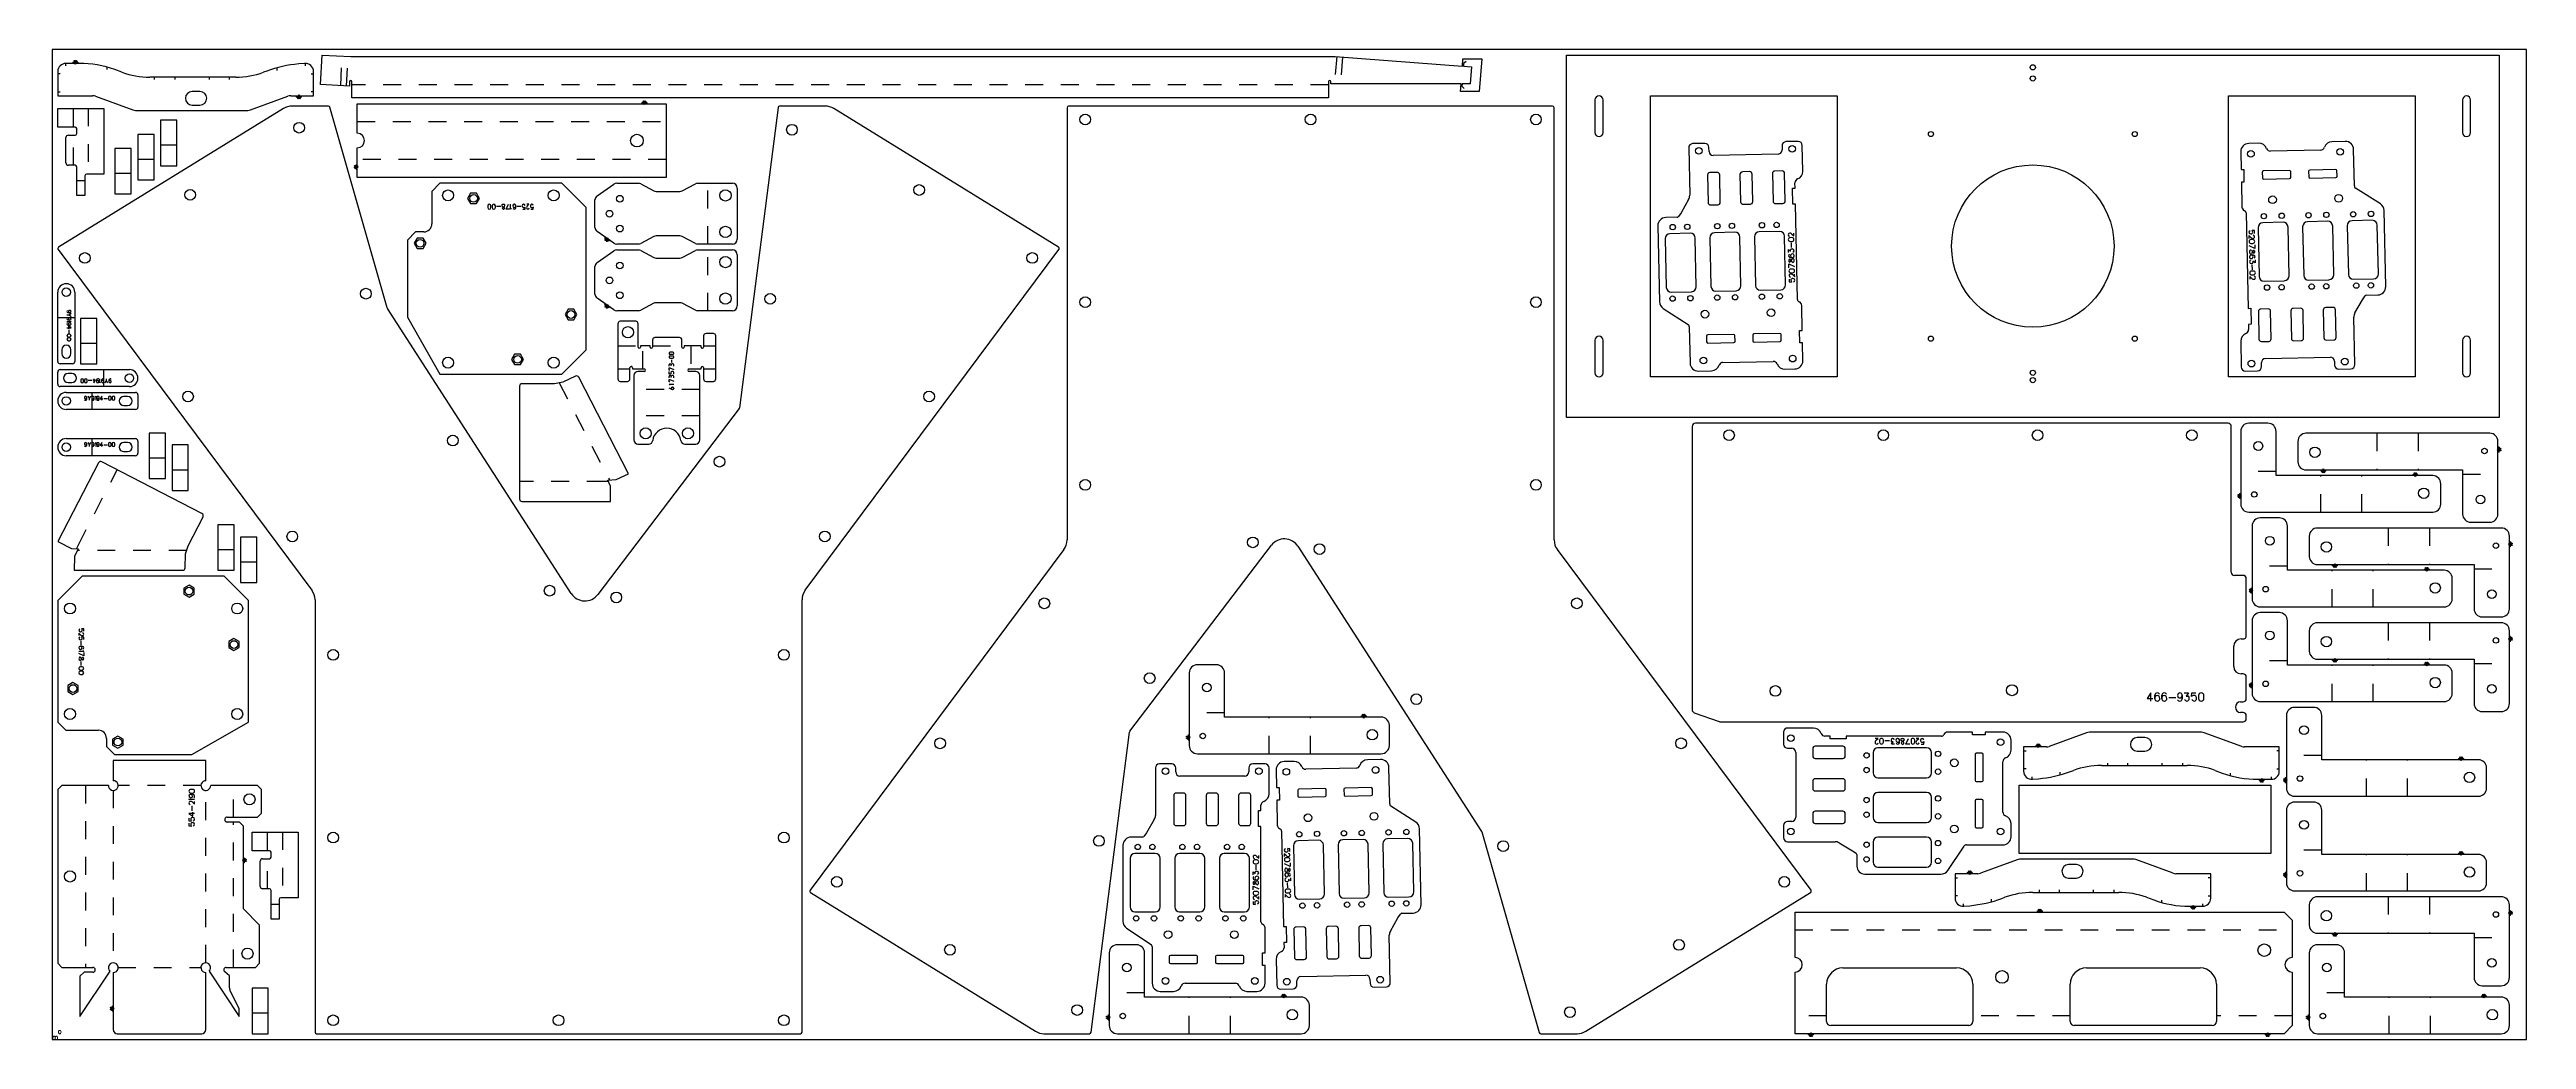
# Model space of a CAD drawing. Extents: x 2799 to 5850, y 686 to 1905.
import ezdxf

# ---------------------------------------------------------------- set-up
doc = ezdxf.new("R2010")
doc.units = 0
doc.linetypes.add('DASHED', pattern=[43.935798, 21.967899, -21.967899])
doc.layers.get('0').update_dxf_attribs({"color": 1, "linetype": 'CONTINUOUS'})
for name, color, linetype in [('DUMMY-LAYOUT', 1, 'CONTINUOUS'), ('DUMMY-LAYOUT-MC-MC4', 1, 'CONTINUOUS'), ('DUMMY-LAYOUT-SHEET', 1, 'CONTINUOUS')]:
    doc.layers.add(name, color=color, linetype=linetype)
doc.styles.get("Standard").update_dxf_attribs({"font": 'simplex'})

# ---------------------------------------------------------------- blocks, each defined once
blk = doc.blocks.new('MDATUM')
at = {"color": 6, "linetype": 'CONTINUOUS'}
blk.add_text('m', height=6, dxfattribs=at).set_placement((0, 0))
blk = doc.blocks.new('ODATUM')
at = {"color": 6, "linetype": 'CONTINUOUS'}
blk.add_text('o', height=6, dxfattribs=at).set_placement((0, 0))
blk = doc.blocks.new('470-8278-02')
at = {"color": 1, "linetype": 'CONTINUOUS'}
for p, q in [((965.605085, 1233.203801), (546.249148, 920.761987)), ((1139.419737, 955.70374), (968.501974, 1232.650374)), ((534.3, 916.8), (2, 916.8)), ((1142.4, 900.3), (1142.4, 945.2)), ((0, 914.8), (0, 318.8)), ((893.850168, 827.722936), (1140.949832, 898.377064)), ((542.166898, 601.212017), (893.31669, 827.481202)), ((769.989571, 394.307875), (540.895712, 568.47875)), ((1140.654508, 346.48374), (770.945492, 393.91626)), ((1142.4, 288.4), (1142.4, 344.5)), ((2, 316.8), (534.3, 316.8)), ((546.249148, 312.838013), (965.605085, 0.396199)), ((968.501974, 0.949626), (1139.419737, 277.89626))]:
    blk.add_line(p, q, dxfattribs=at)
for centre in [(955.4, 1200.3), (784.8, 1073.2), (1033.1, 1070.6), (612.4, 944.8), (1115.8, 936.3), (16.5, 894.4), (241.5, 894.4), (466.5, 894.4), (911.4, 854.1), (730.5, 747), (16.5, 616.8), (545.6, 627.8), (537.3, 545.7), (704.5, 418.6), (16.5, 339.2), (241.5, 339.2), (466.5, 339.2), (905, 356.1), (1113.3, 329.3), (612.4, 288.8), (784.8, 160.4), (1039.1, 172.6), (955.4, 33.3)]:
    blk.add_circle(centre, 6.6, dxfattribs=at)
for centre, radius, start, end in [((966.8, 1231.6), 2, 31.680832, 126.688012), ((1122.4, 945.2), 20, 0, 31.680832), ((2, 914.8), 2, 90, 180), ((534.3, 936.8), 20, 270, 306.688012), ((1140.4, 900.3), 2, 285.957019, 0), ((894.4, 825.8), 2, 105.957019, 122.796378), ((553, 584.4), 20, 122.796378, 232.755728), ((771.2, 395.9), 2, 232.755728, 262.689068), ((1140.4, 344.5), 2, 0, 82.689068), ((2, 318.8), 2, 180, 270), ((534.3, 296.8), 20, 53.311988, 90), ((1122.4, 288.4), 20, 328.319168, 0), ((966.8, 2), 2, 233.311988, 328.319168)]:
    blk.add_arc(centre, radius, start, end, dxfattribs=at)
blk = doc.blocks.new('TDATUM')
at = {"color": 5, "linetype": 'CONTINUOUS'}
for p, q in [((1, -1), (-1, 1)), ((1, 1), (-1, -1))]:
    blk.add_line(p, q, dxfattribs=at)
at = {"color": 6, "linetype": 'CONTINUOUS'}
for p, q in [((-1.5, -0.5), (-3, -0.5)), ((-3, -1.5), (-3, -0.5)), ((-3, -1.5), (-1.5, -1.5)), ((-1.5, -3), (-1.5, -1.5)), ((-0.5, -1.5), (-0.5, -3)), ((0.5, -1.5), (0.5, -3)), ((1.5, -0.5), (3, -0.5)), ((3, -1.5), (1.5, -1.5)), ((1.5, -3), (1.5, -1.5)), ((3, -1.5), (3, -0.5))]:
    blk.add_line(p, q, dxfattribs=at)
for centre in [(-1, -3), (1, -3)]:
    blk.add_circle(centre, 0.5, dxfattribs=at)
for centre, start, end in [((-1.5, -1.5), 0, 90), ((1.5, -1.5), 90, 180)]:
    blk.add_arc(centre, 1, start, end, dxfattribs=at)
blk = doc.blocks.new('543-2433-00')
at = {"color": 1, "linetype": 'CONTINUOUS'}
for p, q in [((0, 48), (0, 18)), ((26.4, 58), (10, 58)), ((79.064469, 47.04289), (70.221292, 50.2651)), ((219.204845, 41), (113.299853, 41)), ((257.308093, 48.452233), (253.440229, 47.04289)), ((304.074741, 58), (296.780905, 57.322224)), ((315, 18), (315, 48.042897)), ((0, 18), (42.934899, 18)), ((46.358438, 17.395711), (92.441562, 0.604289)), ((95.865101, 0), (233.934899, 0)), ((175.05, 23.375), (165.55, 23.375)), ((165.55, 6.625), (175.05, 6.625)), ((237.358438, 0.604289), (283.441562, 17.395711)), ((286.865101, 18), (315, 18))]:
    blk.add_line(p, q, dxfattribs=at)
at = {"color": 8, "linetype": 'CONTINUOUS'}
for p, q in [((3, 45), (0, 45)), ((10, 55), (10, 58)), ((60.23, 53.448496), (60.23, 50.335078)), ((119.21, 38), (119.21, 41)), ((144.21, 41), (144.21, 38)), ((186.46, 41), (186.46, 38)), ((211.46, 38), (211.46, 41)), ((269.936, 52.462247), (269.936, 49.351052)), ((305, 55.042897), (305, 58.042897)), ((312, 45), (315, 45)), ((0, 23), (3, 23)), ((315, 23), (312, 23))]:
    blk.add_line(p, q, dxfattribs=at)
at = {"color": 1, "linetype": 'CONTINUOUS'}
for centre, radius, start, end in [((10, 48), 10, 90, 180), ((26.4, -70), 128, 69.979652, 90), ((113.299853, 141), 100, 249.979652, 270), ((219.204845, 141), 100, 270, 290.020348), ((311.4, -100), 158, 95.308938, 110.020348), ((305, 48.042897), 10, 0, 95.308938), ((42.934899, 8), 10, 69.979652, 90), ((95.865101, 10), 10, 249.979652, 270), ((165.55, 15), 8.375, 90, 270), ((175.05, 15), 8.375, 270, 90), ((233.934899, 10), 10, 270, 290.020348), ((286.865101, 8), 10, 90, 110.020348)]:
    blk.add_arc(centre, radius, start, end, dxfattribs=at)
at = {"rotation": 180}
blk.add_blockref('TDATUM', (21.519022, 58), dxfattribs=at)
blk.add_blockref('TDATUM', (297.01256, 18))
blk = doc.blocks.new('87603496-A')
at = {"color": 1, "linetype": 'CONTINUOUS'}
for p, q in [((0, 0), (0, 56.696681)), ((0, 56.696681), (81, 56.696681)), ((81, 56.696681), (81, 35.348341)), ((83, 33.348341), (107.348341, 33.348341)), ((107.348341, 33.348341), (107.348341, 23.348341)), ((23, 0), (0, 0)), ((23, 21.348341), (23, 0)), ((31, 23.348341), (25, 23.348341)), ((33, 13), (33, 21.348341)), ((67, 10), (36, 10)), ((70, 21.348341), (70, 13)), ((107.348341, 23.348341), (72, 23.348341))]:
    blk.add_line(p, q, dxfattribs=at)
at = {"color": 3, "linetype": 'DASHED'}
for p, q in [((0, 37.522511), (81, 37.522511)), ((89.17417, 33.348341), (89.17417, 23.348341)), ((23, 19.17417), (0, 19.17417)), ((70, 19.17417), (33, 19.17417))]:
    blk.add_line(p, q, dxfattribs=at)
at = {"color": 1, "linetype": 'CONTINUOUS'}
for centre, radius, start, end in [((83, 35.348341), 2, 180, 270), ((25, 21.348341), 2, 90, 180), ((31, 21.348341), 2, 0, 90), ((36, 13), 3, 180, 270), ((67, 13), 3, 270, 0), ((72, 21.348341), 2, 90, 180)]:
    blk.add_arc(centre, radius, start, end, dxfattribs=at)
blk = doc.blocks.new('9Y9194-00')
at = {"color": 1, "linetype": 'CONTINUOUS'}
for p, q in [((0, 10.5), (0, 95.660911)), ((3, 98.660911), (18, 98.660911)), ((21, 95.660911), (21, 10.5)), ((4.945, 86.045911), (4.945, 81.275911)), ((16.055, 81.275911), (16.055, 86.045911))]:
    blk.add_line(p, q, dxfattribs=at)
at = {"color": 8, "linetype": 'CONTINUOUS'}
for p, q in [((7.988977, 70.160604), (6.322311, 70.160604)), ((6.322311, 66.82727), (7.988977, 66.82727)), ((7.988977, 65.636794), (6.322311, 65.636794)), ((6.322311, 62.303461), (7.988977, 62.303461)), ((7.512787, 56.82727), (7.512787, 61.112984)), ((9.655644, 54.446318), (4.655644, 54.446318)), ((4.655644, 54.446318), (7.988977, 52.065365)), ((4.655644, 46.82727), (9.655644, 46.82727)), ((4.655644, 40.636794), (7.036596, 38.732032)), ((4.655644, 36.82727), (7.036596, 38.732032)), ((7.036596, 38.732032), (9.655644, 38.732032)), ((7.988977, 52.065365), (7.988977, 55.636794))]:
    blk.add_line(p, q, dxfattribs=at)
at = {"color": 3, "linetype": 'DASHED'}
blk.add_line((0, 41.830455), (21, 41.830455), dxfattribs=at)
at = {"color": 1, "linetype": 'CONTINUOUS'}
blk.add_circle((10.5, 10.5), 5.25, dxfattribs=at)
for centre, radius, start, end in [((3, 95.660911), 3, 90, 180), ((10.5, 86.045911), 5.555, 0, 180), ((18, 95.660911), 3, 0, 90), ((10.5, 81.275911), 5.555, 180, 0), ((10.5, 10.5), 10.5, 180, 0)]:
    blk.add_arc(centre, radius, start, end, dxfattribs=at)
at = {"color": 8, "linetype": 'CONTINUOUS'}
for centre, radius, start, end in [((6.322311, 68.493937), 1.666667, 90.000001, 270), ((6.322311, 63.970127), 1.666667, 90.000001, 270), ((7.988977, 68.493937), 1.666667, 270.000001, 90), ((7.988977, 63.970127), 1.666667, 270.000001, 90), ((6.148862, 49.412287), 1.493606, 101.694426, 178.694429), ((6.203263, 49.565365), 1.552191, 184.398706, 274.398705), ((3.863161, 45.488861), 1.555432, 14.369898, 59.369897), ((6.148862, 43.22181), 1.493606, 101.694426, 178.694429), ((6.203263, 43.374889), 1.552191, 184.398706, 274.398705), ((6.148862, 34.174191), 1.493606, 101.694426, 178.694429), ((6.203263, 34.32727), 1.552191, 184.398706, 274.398705), ((7.155644, 45.202719), 5.821372, 77, 103), ((7.155644, 39.012242), 5.821372, 77, 103), ((7.155644, 29.964623), 5.821372, 77, 103), ((6.230333, 49.403045), 1.521165, 1.630103, 104.630102), ((6.230333, 43.212569), 1.521165, 1.630103, 104.630102), ((6.230333, 34.16495), 1.521165, 1.630103, 104.630102), ((6.426539, 49.34209), 1.328438, 265.500001, 4.5), ((6.426539, 43.151614), 1.328438, 265.500001, 4.5), ((6.426539, 34.103994), 1.328438, 265.500001, 4.5), ((8.162426, 49.412287), 1.493606, 1.305569, 78.305571), ((8.162426, 43.221811), 1.493606, 1.305569, 78.305571), ((8.162426, 34.174192), 1.493606, 1.305569, 78.305571), ((8.009896, 49.376335), 1.647236, 304.43495, 2.434949), ((8.009896, 43.185859), 1.647236, 304.43495, 2.434949), ((8.009896, 34.13824), 1.647236, 304.43495, 2.434949)]:
    blk.add_arc(centre, radius, start, end, dxfattribs=at)
blk = doc.blocks.new('433-6158-01')
at = {"color": 1, "linetype": 'CONTINUOUS'}
for p, q in [((0, 16.496693), (1.796912, 52.496848)), ((1.796912, 52.496848), (36.997049, 50.899867)), ((36.997049, 50.899867), (1249.597045, 51.003877)), ((1249.597045, 51.003877), (1406.428823, 39.348373)), ((1406.428823, 39.348373), (1407.109277, 48.018217)), ((1407.109277, 48.018217), (1430.380622, 48.018217)), ((1430.380622, 48.018217), (1427.241217, 8.018217)), ((35.550154, 14.699743), (0, 16.496693)), ((35.5497, 19.999742), (35.550154, 14.699743)), ((38.551439, 0), (38.5497, 20)), ((1241.311444, 0), (38.551439, 0)), ((1241.309695, 20.103166), (1241.311444, 0)), ((1244.309918, 17.503424), (1244.309695, 20.103424)), ((1404.715399, 17.517182), (1244.309918, 17.503424)), ((1403.969872, 8.018217), (1404.715399, 17.517182)), ((1427.241217, 8.018217), (1403.969872, 8.018217))]:
    blk.add_line(p, q, dxfattribs=at)
at = {"color": 3, "linetype": 'DASHED'}
for p, q in [((24.668511, 15.249776), (26.471785, 51.377383)), ((31.859332, 14.886302), (33.66446, 51.051062)), ((1251.554606, 50.858394), (1248.936768, 17.503821)), ((1258.734865, 50.324768), (1256.158958, 17.50444)), ((1241.310038, 16.103166), (38.550043, 16))]:
    blk.add_line(p, q, dxfattribs=at)
at = {"color": 11, "linetype": 'CONTINUOUS'}
for p, q in [((1407.860269, 42.250263), (1407.625533, 39.259435)), ((1407.625533, 39.259435), (1417.598116, 38.518288)), ((1410.890543, 44.861285), (1407.860269, 42.250263)), ((1417.598116, 38.518288), (1415.949918, 17.518146)), ((1405.919098, 17.517286), (1405.674178, 14.396693)), ((1405.674178, 14.396693), (1408.502605, 11.568266)), ((1415.949918, 17.518146), (1405.919098, 17.517286))]:
    blk.add_line(p, q, dxfattribs=at)
at = {"color": 1, "linetype": 'CONTINUOUS'}
for centre in [(37.0497, 19.999871), (1242.809695, 20.103295)]:
    blk.add_arc(centre, 1.5, 0.004927, 180.004915, dxfattribs=at)
blk = doc.blocks.new('BASE14-32ITEM01-5')
at = {"color": 1, "linetype": 'CONTINUOUS'}
for p, q in [((0, 446), (1149, 446)), ((0, 0), (0, 446)), ((1149, 446), (1149, 0)), ((35.2, 391), (35.2, 351)), ((45.2, 351), (45.2, 391)), ((103.5, 50), (103.5, 396)), ((103.5, 396), (333.5, 396)), ((333.5, 396), (333.5, 50)), ((815.5, 50), (815.5, 396)), ((815.5, 396), (1045.5, 396)), ((1045.5, 396), (1045.5, 50)), ((1103.8, 391), (1103.8, 351)), ((1113.8, 351), (1113.8, 391)), ((35.2, 95), (35.2, 55)), ((45.2, 55), (45.2, 95)), ((1103.8, 95), (1103.8, 55)), ((1113.8, 55), (1113.8, 95)), ((333.5, 50), (103.5, 50)), ((1045.5, 50), (815.5, 50)), ((1149, 0), (0, 0))]:
    blk.add_line(p, q, dxfattribs=at)
for centre, radius in [((574.5, 431.2), 3.17), ((574.5, 417.5), 3.17), ((448.99, 349.01), 3.17), ((700.01, 349.01), 3.17), ((574.5, 211.02), 100), ((448.99, 96.99), 3.17), ((700.01, 96.99), 3.17), ((574.5, 55), 3.17), ((574.5, 46), 3.17)]:
    blk.add_circle(centre, radius, dxfattribs=at)
for centre, start, end in [((40.2, 391), 0, 180), ((1108.8, 391), 0, 180), ((40.2, 351), 180, 0), ((1108.8, 351), 180, 0), ((40.2, 95), 0, 180), ((1108.8, 95), 0, 180), ((40.2, 55), 180, 0), ((1108.8, 55), 180, 0)]:
    blk.add_arc(centre, 5, start, end, dxfattribs=at)
blk = doc.blocks.new('466-9350-00')
at = {"color": 1, "linetype": 'CONTINUOUS'}
for p, q in [((660.1, 367.7), (4, 367.7)), ((0, 363.7), (0, 14.83006)), ((664.1, 184.3), (664.1, 363.7)), ((678.6, 180.3), (668.1, 180.3)), ((682.6, 106), (682.6, 176.3)), ((667.1, 68), (667.1, 93)), ((676.1, 102), (678.6, 102)), ((678.6, 59), (676.1, 59)), ((682.6, 28.5), (682.6, 55)), ((2.66872, 11.058099), (33.35389, 0.228039)), ((34.685171, 0), (678.6, 0)), ((675.6, 24.5), (678.6, 24.5)), ((678.6, 11.5), (675.6, 11.5)), ((682.6, 4), (682.6, 7.5))]:
    blk.add_line(p, q, dxfattribs=at)
at = {"color": 8, "linetype": 'CONTINUOUS'}
for p, q in [((565.187071, 35.534066), (560.425167, 28.867399)), ((565.187071, 25.534066), (565.187071, 35.534066)), ((606.139452, 35.534066), (611.377548, 35.534066)), ((611.377548, 35.534066), (608.520405, 31.724542)), ((608.520405, 31.724542), (610.901357, 31.724542)), ((615.187071, 31.248352), (615.663262, 35.534066)), ((615.663262, 35.534066), (620.425167, 35.534066)), ((623.7585, 32.200733), (623.7585, 28.867399)), ((630.425167, 28.867399), (630.425167, 32.200733)), ((560.425167, 28.867399), (567.568024, 28.867399)), ((572.806119, 25.534066), (573.28231, 25.534066)), ((581.377548, 25.534066), (581.853738, 25.534066)), ((587.091833, 29.81978), (595.663262, 29.81978))]:
    blk.add_line(p, q, dxfattribs=at)
at = {"color": 1, "linetype": 'CONTINUOUS'}
for centre, radius in [((45.5, 353), 6.55), ((235.5, 353), 6.55), ((425.5, 353), 6.55), ((615.5, 353), 6.55), ((102.5, 38), 6.55), ((394, 38.9), 6.8)]:
    blk.add_circle(centre, radius, dxfattribs=at)
for centre, radius, start, end in [((4, 363.7), 4, 90, 180), ((660.1, 363.7), 4, 0, 90), ((668.1, 184.3), 4, 180, 270), ((678.6, 176.3), 4, 0, 90), ((676.1, 93), 9, 90, 180), ((678.6, 106), 4, 270, 0), ((676.1, 68), 9, 180, 270), ((678.6, 55), 4, 0, 90), ((4, 14.83006), 4, 180, 250.559965), ((34.685171, 4), 4, 250.559965, 270), ((675.6, 18), 6.5, 90, 270), ((678.6, 28.5), 4, 270, 0), ((678.6, 7.5), 4, 0, 90), ((678.6, 4), 4, 270, 0)]:
    blk.add_arc(centre, radius, start, end, dxfattribs=at)
at = {"color": 8, "linetype": 'CONTINUOUS'}
for centre, radius, start, end in [((581.293318, 30.534066), 11.642744, 167, 193), ((572.892664, 29.159634), 3.04233, 91.630102, 194.630102), ((572.874181, 32.54763), 2.987212, 91.305571, 168.305574), ((572.946085, 32.242569), 3.294471, 34.434949, 92.434948), ((572.806119, 28.867399), 3.333333, 0, 89.999999), ((589.864746, 30.534066), 11.642744, 167, 193), ((581.464092, 29.159634), 3.04233, 91.630102, 194.630102), ((581.44561, 32.54763), 2.987212, 91.305571, 168.305574), ((581.517513, 32.242569), 3.294471, 34.434949, 92.434948), ((581.377548, 28.867399), 3.333333, 0, 89.999999), ((601.139452, 32.438828), 3.104382, 94.398706, 184.398705), ((600.692901, 31.992277), 2.656877, 175.500001, 274.5), ((600.833295, 32.54763), 2.987212, 11.694426, 88.694429), ((600.814813, 32.384689), 3.04233, 271.630103, 14.630102), ((592.414159, 30.534066), 11.642744, 347, 13), ((610.956716, 30.644783), 1.081177, 33.934948, 92.934949), ((606.240456, 28.8876), 6.089506, 359.809932, 22.809932), ((617.690492, 29.221122), 3.2213, 129, 141), ((617.266131, 29.296887), 2.909072, 93.434949, 123.434949), ((618.28231, 27.044214), 5.292156, 77, 103), ((618.544327, 29.843702), 2.533304, 21.499998, 68.5), ((616.239877, 28.594886), 5.144893, 3.036243, 25.036243), ((627.091833, 32.200733), 3.333333, 0.000001, 180), ((572.874181, 28.520503), 2.987212, 191.694429, 268.694431), ((573.044214, 28.629304), 3.104382, 274.398705, 4.398704), ((581.44561, 28.520503), 2.987212, 191.694429, 268.694431), ((581.615643, 28.629304), 3.104382, 274.398705, 4.398704), ((600.761391, 28.825563), 3.294471, 214.43495, 272.434949), ((600.833295, 28.520503), 2.987212, 271.305569, 348.305571), ((609.540848, 28.520502), 2.987212, 191.694426, 268.694429), ((609.23469, 28.629304), 3.104382, 274.398706, 4.398705), ((618.588467, 28.520502), 2.987212, 191.694426, 268.694429), ((618.282309, 28.629304), 3.104382, 274.398706, 4.398705), ((627.091833, 28.867399), 3.333333, 180.000001, 0)]:
    blk.add_arc(centre, radius, start, end, dxfattribs=at)
blk = doc.blocks.new('5542190-01')
at = {"color": 1, "linetype": 'CONTINUOUS'}
for p, q in [((86.630738, 251.135838), (81.630738, 246.135838)), ((81.630738, 246.135838), (81.630738, 207.976879)), ((300.630738, 251.135838), (86.630738, 251.135838)), ((305.630738, 246.135838), (300.630738, 251.135838)), ((305.630738, 188.817746), (305.630738, 246.135838)), ((70.630738, 223.776879), (21.330738, 223.776879)), ((21.330738, 223.776879), (76.876096, 186.802721)), ((75.630738, 218.776879), (70.630738, 223.776879)), ((75.630738, 207.976879), (75.630738, 218.776879)), ((0, 177.817919), (0, 73.817919)), ((75.361778, 182.817919), (5, 182.817919)), ((336.539698, 182.817919), (311.585218, 182.817919)), ((336.539698, 68.817919), (336.539698, 182.817919)), ((5, 68.817919), (75.361778, 68.817919)), ((76.876096, 64.833117), (21.330738, 27.85896)), ((305.630738, 5), (305.630738, 62.818092)), ((311.585218, 68.817919), (336.539698, 68.817919)), ((31.130738, 27.85896), (51.768757, 38.540039)), ((56.365106, 39.65896), (71.430738, 39.65896)), ((71.430738, 39.65896), (76.3187, 45.570629)), ((81.630738, 43.65896), (81.630738, 7.5)), ((260.630738, 27.5), (260.630738, 42.40896)), ((266.630738, 42.40896), (266.630738, 5)), ((21.330738, 27.85896), (31.130738, 27.85896)), ((81.630738, 7.5), (86.630738, 2.5)), ((86.630738, 2.5), (133.630738, 2.5)), ((133.630738, 2.5), (153.630738, 22.5)), ((153.630738, 22.5), (255.630738, 22.5)), ((255.630738, 22.5), (260.630738, 27.5)), ((266.630738, 5), (271.630738, 0)), ((271.630738, 0), (300.630738, 0)), ((300.630738, 0), (305.630738, 5))]:
    blk.add_line(p, q, dxfattribs=at)
at = {"color": 3, "linetype": 'DASHED'}
for p, q in [((305.630738, 216.931358), (81.630738, 216.931358)), ((81.361778, 176.817919), (81.361778, 74.817919)), ((299.585391, 182.772399), (87.361606, 182.772399)), ((305.585218, 74.817919), (305.585218, 176.817919)), ((87.361606, 68.863439), (299.585391, 68.863439)), ((81.630738, 34.70448), (260.630738, 34.70448)), ((266.630738, 34.70448), (305.630738, 34.70448))]:
    blk.add_line(p, q, dxfattribs=at)
at = {"color": 8, "linetype": 'CONTINUOUS'}
for p, q in [((255.913229, 89.585167), (255.579896, 86.585167)), ((259.246562, 89.585167), (255.913229, 89.585167)), ((262.246562, 89.585167), (261.913229, 86.585167)), ((265.579896, 89.585167), (262.246562, 89.585167)), ((271.246562, 89.585167), (267.913229, 84.9185)), ((267.913229, 84.9185), (272.913229, 84.9185)), ((271.246562, 82.585167), (271.246562, 89.585167)), ((274.579896, 85.585167), (280.579896, 85.585167)), ((284.913229, 84.9185), (282.579896, 82.585167)), ((282.579896, 82.585167), (285.913229, 82.585167)), ((288.913229, 89.585167), (288.913229, 82.585167)), ((296.246562, 87.251834), (296.246562, 84.9185)), ((300.913229, 84.9185), (300.913229, 87.251834))]:
    blk.add_line(p, q, dxfattribs=at)
at = {"color": 1, "linetype": 'CONTINUOUS'}
for centre in [(193.630738, 236.135838), (98.630738, 17.5), (288.630738, 15)]:
    blk.add_circle(centre, 6.85, dxfattribs=at)
for centre, radius, start, end in [((81.361778, 182.817919), 6, 180, 138.384097), ((78.630738, 207.976879), 3, 180, 0), ((305.585218, 182.817919), 6, 89.565309, 0), ((5, 177.817919), 5, 90, 180), ((5, 73.817919), 5, 180, 270), ((81.361778, 68.817919), 6, 221.615903, 180), ((305.585218, 68.817919), 6, 0, 270.434691), ((56.365106, 29.65896), 10, 90, 117.363547), ((78.630738, 43.65896), 3, 0, 140.414943), ((263.630741, 42.408955), 3.000003, 151.923054, 179.999907), ((263.617242, 42.417643), 2.984005, 142.53901, 151.948252), ((263.630741, 42.408955), 3.000005, 0.000093, 142.564106)]:
    blk.add_arc(centre, radius, start, end, dxfattribs=at)
at = {"color": 8, "linetype": 'CONTINUOUS'}
for centre, radius, start, end in [((257.33229, 85.166106), 2.25491, 129, 141), ((257.035237, 85.219142), 2.03635, 93.434949, 123.434949), ((257.960873, 84.675673), 2.091048, 191.694426, 268.694429), ((257.746562, 83.642271), 3.704509, 77, 103), ((257.746562, 84.751834), 2.173068, 274.398706, 4.398705), ((257.929974, 85.601912), 1.773313, 21.499998, 68.5), ((256.31686, 84.727741), 3.601425, 3.036243, 25.036243), ((263.665623, 85.166106), 2.25491, 129, 141), ((263.368571, 85.219142), 2.03635, 93.434949, 123.434949), ((264.294206, 84.675673), 2.091048, 191.694426, 268.694429), ((264.079896, 83.642271), 3.704509, 77, 103), ((264.079896, 84.751834), 2.173068, 274.398706, 4.398705), ((264.263308, 85.601912), 1.773313, 21.499998, 68.5), ((262.650193, 84.727741), 3.601425, 3.036243, 25.036243), ((284.188474, 87.621539), 1.964487, 88.305569, 171.305571), ((284.196149, 87.612255), 1.973556, 29.536243, 88.536243), ((281.632374, 88.420808), 4.798975, 313.130102, 333.130102), ((282.951473, 87.4185), 3.183255, 338.500002, 21.5), ((287.039456, 90.694643), 2.177605, 284.369898, 329.369897), ((292.746562, 87.4185), 2.173068, 94.398706, 184.398705), ((292.433976, 87.105914), 1.859814, 175.500001, 274.5), ((292.48192, 84.889215), 2.30613, 214.43495, 272.434949), ((292.519314, 87.380603), 2.129631, 271.630103, 14.630102), ((292.532252, 84.675673), 2.091048, 271.305569, 348.305571), ((292.532252, 87.494661), 2.091048, 11.694426, 88.694429), ((286.638857, 86.085167), 8.149921, 347, 13), ((298.579896, 87.251834), 2.333333, 0.000001, 180), ((298.579896, 84.9185), 2.333333, 180.000001, 0)]:
    blk.add_arc(centre, radius, start, end, dxfattribs=at)
at = {"rotation": 180}
blk.add_blockref('TDATUM', (31.022394, 182.817919), dxfattribs=at)
blk.add_blockref('TDATUM', (213.344629, 22.5))
blk = doc.blocks.new('5256179-00')
at = {"color": 1, "linetype": 'CONTINUOUS'}
for p, q in [((30, 235), (0, 205)), ((180, 235), (30, 235)), ((220, 165), (180, 235)), ((0, 205), (0, 30)), ((220, 70), (220, 165)), ((210, 60), (220, 70)), ((190, 10), (190, 50)), ((200, 60), (210, 60)), ((0, 30), (30, 0)), ((30, 0), (180, 0)), ((180, 0), (190, 10))]:
    blk.add_line(p, q, dxfattribs=at)
at = {"color": 8, "linetype": 'CONTINUOUS'}
for p, q in [((80.755, 223.41), (77.055, 217)), ((77.055, 217), (80.755, 210.59)), ((88.045, 223.41), (80.755, 223.41)), ((91.745, 217), (88.045, 223.41)), ((88.045, 210.59), (91.745, 217)), ((80.755, 210.59), (88.045, 210.59)), ((14.955, 168.11), (11.255, 161.7)), ((11.255, 161.7), (14.955, 155.29)), ((22.245, 168.11), (14.955, 168.11)), ((14.955, 155.29), (22.245, 155.29)), ((25.945, 161.7), (22.245, 168.11)), ((22.245, 155.29), (25.945, 161.7)), ((200.855, 80.41), (197.155, 74)), ((197.155, 74), (200.855, 67.59)), ((208.145, 80.41), (200.855, 80.41)), ((200.855, 67.59), (208.145, 67.59)), ((211.845, 74), (208.145, 80.41)), ((208.145, 67.59), (211.845, 74)), ((65.226458, 31.922484), (64.940744, 29.351055)), ((68.083601, 31.922484), (65.226458, 31.922484)), ((75.226458, 31.922484), (74.940744, 29.351055)), ((78.083601, 31.922484), (75.226458, 31.922484)), ((92.940744, 31.922484), (92.940744, 25.922484)), ((94.369315, 31.922484), (98.369315, 31.922484)), ((98.369315, 31.922484), (95.512173, 25.922484)), ((72.369315, 27.922484), (70.369315, 25.922484)), ((70.369315, 25.922484), (73.226458, 25.922484)), ((80.083601, 28.493913), (85.226458, 28.493913)), ((88.369315, 25.922484), (88.65503, 25.922484)), ((102.65503, 29.922484), (100.369315, 28.208198)), ((103.512173, 28.208198), (100.940744, 29.922484)), ((105.226458, 28.493913), (110.369315, 28.493913)), ((111.797887, 29.922484), (111.797887, 27.922484)), ((115.797887, 27.922484), (115.797887, 29.922484)), ((117.226458, 29.922484), (117.226458, 27.922484)), ((121.226458, 27.922484), (121.226458, 29.922484)), ((134.955, 25.11), (131.255, 18.7)), ((131.255, 18.7), (134.955, 12.29)), ((142.245, 25.11), (134.955, 25.11)), ((134.955, 12.29), (142.245, 12.29)), ((145.945, 18.7), (142.245, 25.11)), ((142.245, 12.29), (145.945, 18.7))]:
    blk.add_line(p, q, dxfattribs=at)
at = {"color": 1, "linetype": 'CONTINUOUS'}
for centre, radius in [((40, 221), 6.75), ((84.4, 217), 4.75), ((170, 221), 6.75), ((18.6, 161.7), 4.75), ((204.5, 74), 4.75), ((40, 15), 6.75), ((138.6, 18.7), 4.75), ((170, 15), 6.75)]:
    blk.add_circle(centre, radius, dxfattribs=at)
at = {"color": 8, "linetype": 'CONTINUOUS'}
for centre, radius, start, end in [((71.748097, 30.239375), 1.683846, 88.305569, 171.305571), ((71.754675, 30.231417), 1.691619, 29.536243, 88.536243), ((70.68781, 30.065341), 2.728504, 338.500002, 21.5), ((88.410153, 30.130622), 1.792327, 91.305571, 168.305574), ((88.453295, 29.947586), 1.976683, 34.434949, 92.434948), ((91.334652, 32.873463), 1.866519, 284.369898, 329.369897), ((101.3826, 30.723152), 1.014857, 115.809932, 176.809934), ((101.514611, 30.92411), 1.154373, 187.190068, 240.190067), ((101.921703, 30.122464), 1.804273, 93.934949, 122.934949), ((101.674071, 30.122464), 1.804273, 57.065051, 86.065052), ((102.213174, 30.723152), 1.014857, 3.190068, 64.190069), ((102.081163, 30.92411), 1.154373, 299.809932, 352.809932), ((113.797887, 29.922484), 2, 0.000001, 180), ((119.226458, 29.922484), 2, 0.000001, 180), ((66.442796, 28.134718), 1.93278, 129, 141), ((66.981581, 27.714346), 1.792327, 191.694426, 268.694429), ((66.18818, 28.180177), 1.745443, 93.434949, 123.434949), ((66.797887, 26.828573), 3.175294, 77, 103), ((66.797887, 27.779627), 1.862629, 274.398706, 4.398705), ((66.955097, 28.508266), 1.519982, 21.499998, 68.5), ((65.572427, 27.758976), 3.086936, 3.036243, 25.036243), ((69.557154, 30.924462), 4.113407, 313.130102, 333.130102), ((76.442796, 28.134718), 1.93278, 129, 141), ((76.981581, 27.714346), 1.792327, 191.694426, 268.694429), ((76.18818, 28.180177), 1.745443, 93.434949, 123.434949), ((76.797887, 26.828573), 3.175294, 77, 103), ((76.797887, 27.779627), 1.862629, 274.398706, 4.398705), ((76.955097, 28.508266), 1.519982, 21.499998, 68.5), ((75.572427, 27.758976), 3.086936, 3.036243, 25.036243), ((93.461635, 28.922484), 6.985646, 167, 193), ((88.421242, 28.097825), 1.825398, 91.630102, 194.630102), ((88.410153, 27.714346), 1.792327, 191.694429, 268.694431), ((88.369315, 27.922484), 2, 0, 89.999999), ((88.512173, 27.779627), 1.862629, 274.398705, 4.398704), ((100.940744, 27.351055), 1.030158, 123.690069, 213.690068), ((101.419207, 28.022268), 1.824281, 222.934948, 263.934949), ((101.940744, 28.783829), 2.672841, 254.5, 285.5), ((102.462281, 28.022268), 1.824281, 276.06505, 317.065051), ((102.940744, 27.351055), 1.030158, 326.309933, 56.309932), ((113.797887, 27.922484), 2, 180.000001, 0), ((119.226458, 27.922484), 2, 180.000001, 0)]:
    blk.add_arc(centre, radius, start, end, dxfattribs=at)
at = {"color": 1, "linetype": 'CONTINUOUS'}
blk.add_arc((200, 50), 10, 90, 180, dxfattribs=at)
blk = doc.blocks.new('4975036ITEM06-01')
at = {"color": 1, "linetype": 'CONTINUOUS'}
for p, q in [((0, 131.254879), (0, 22.154879)), ((141.989291, 134.254879), (3, 134.254879)), ((144.989291, 91.006561), (144.989291, 131.254879)), ((34.180299, 0), (152.933406, 61.276603)), ((146.78007, 80.863743), (144.989291, 91.006561)), ((154.26345, 65.238438), (146.78007, 80.863743)), ((0, 22.154879), (19.040467, 22.154879)), ((19.040467, 22.154879), (26.408952, 25.456388)), ((26.408952, 25.456388), (26.904766, 15.191323)), ((26.904766, 15.191323), (34.180299, 0))]:
    blk.add_line(p, q, dxfattribs=at)
at = {"color": 3, "linetype": 'DASHED'}
for p, q in [((24.494645, 29.332481), (24.494646, 134.254879)), ((146.00221, 85.269476), (26.498353, 23.605486)), ((24.494645, 24.598668), (24.494645, 29.332481))]:
    blk.add_line(p, q, dxfattribs=at)
at = {"color": 1, "linetype": 'CONTINUOUS'}
for centre, start, end in [((3, 131.254879), 90, 180), ((141.989291, 131.254879), 0, 90), ((151.557749, 63.942605), 297.293734, 25.591015)]:
    blk.add_arc(centre, 3, start, end, dxfattribs=at)
blk = doc.blocks.new('R176526-B')
at = {"color": 1, "linetype": 'CONTINUOUS'}
for p, q in [((56, 20), (0, 20)), ((0, 20), (0, 0)), ((0, 0), (56, 0)), ((56, 0), (56, 20))]:
    blk.add_line(p, q, dxfattribs=at)
at = {"color": 3, "linetype": 'DASHED'}
blk.add_line((25.5, 20), (25.5, 0), dxfattribs=at)
blk = doc.blocks.new('5555667-00')
at = {"color": 1, "linetype": 'CONTINUOUS'}
for p, q in [((0, 10), (0, 612.5)), ((0, 612.5), (75.885398, 612.5)), ((93.885398, 612.5), (149.770795, 612.5)), ((149.770795, 612.5), (149.770795, 10)), ((10, 398.5), (10, 568.5)), ((15, 573.5), (60.885398, 573.5)), ((80.885398, 553.5), (80.885398, 413.5)), ((60.885398, 393.5), (15, 393.5)), ((10, 98.5), (10, 268.5)), ((15, 273.5), (60.885398, 273.5)), ((80.885398, 253.5), (80.885398, 113.5)), ((60.885398, 93.5), (15, 93.5)), ((10, 0), (0, 10)), ((75.885398, 0), (10, 0)), ((139.770795, 0), (93.885398, 0)), ((149.770795, 10), (139.770795, 0))]:
    blk.add_line(p, q, dxfattribs=at)
at = {"color": 3, "linetype": 'DASHED'}
for p, q in [((21.942699, 573.5), (21.942699, 612.5)), ((127.828096, 612.5), (127.828096, 0)), ((21.942699, 273.5), (21.942699, 393.5)), ((21.942699, 0), (21.942699, 93.5))]:
    blk.add_line(p, q, dxfattribs=at)
at = {"color": 1, "linetype": 'CONTINUOUS'}
for centre in [(69.885398, 357.5), (102.885398, 34.5)]:
    blk.add_circle(centre, 7.75, dxfattribs=at)
for centre, radius, start, end in [((84.885398, 612.5), 9, 180, 0), ((15, 568.5), 5, 90, 180), ((60.885398, 553.5), 20, 0, 90), ((15, 398.5), 5, 180, 270), ((60.885398, 413.5), 20, 270, 0), ((15, 268.5), 5, 90, 180), ((60.885398, 253.5), 20, 0, 90), ((15, 98.5), 5, 180, 270), ((60.885398, 113.5), 20, 270, 0), ((84.885398, 0), 9, 0, 180)]:
    blk.add_arc(centre, radius, start, end, dxfattribs=at)
for p, rotation in [((0, 592.672306), -90), ((149.770795, 311.25), 90), ((0, 30.145874), -90)]:
    blk.add_blockref('TDATUM', p, dxfattribs=dict(rotation=rotation))
blk = doc.blocks.new('5552385-00')
at = {"color": 1, "linetype": 'CONTINUOUS'}
for p, q in [((0, 0), (0, 380.5)), ((0, 380.5), (36.385398, 380.5)), ((54.385398, 380.5), (90.770795, 380.5)), ((90.770795, 380.5), (90.770795, 0)), ((90.770795, 0), (0, 0))]:
    blk.add_line(p, q, dxfattribs=at)
at = {"color": 3, "linetype": 'DASHED'}
for p, q in [((21.942699, 0), (21.942699, 380.5)), ((68.828096, 380.5), (68.828096, 0))]:
    blk.add_line(p, q, dxfattribs=at)
at = {"color": 1, "linetype": 'CONTINUOUS'}
blk.add_circle((45.385398, 36), 7.75, dxfattribs=at)
blk.add_arc((45.385398, 380.5), 9, 180, 0, dxfattribs=at)
for p, rotation in [((13.106332, 380.5), 180), ((90.770795, 26.774484), 90)]:
    blk.add_blockref('TDATUM', p, dxfattribs=dict(rotation=rotation))
blk = doc.blocks.new('5679623-01')
at = {"color": 1, "linetype": 'CONTINUOUS'}
for p, q in [((0, 126.489482), (0, 169.249727)), ((6, 175.249727), (69, 175.249727)), ((75, 169.249727), (75, 126.489482)), ((9.30341, 107.416555), (0.69659, 123.683445)), ((74.30341, 123.683445), (65.69659, 107.416555)), ((10, 75.389482), (10, 104.610518)), ((65, 104.610518), (65, 75.389482)), ((0.69659, 56.316555), (9.30341, 72.583445)), ((65.69659, 72.583445), (74.30341, 56.316555)), ((0, 26.891333), (0, 53.510518)), ((75, 53.510518), (75, 26.891333)), ((15.708542, 2.559226), (1.084608, 23.450559)), ((54.376067, 0), (20.623933, 0)), ((73.915392, 23.450559), (59.291458, 2.559226))]:
    blk.add_line(p, q, dxfattribs=at)
at = {"color": 3, "linetype": 'DASHED'}
blk.add_line((75, 139.194861), (0, 139.194861), dxfattribs=at)
at = {"color": 1, "linetype": 'CONTINUOUS'}
for centre, radius in [((15, 160.749727), 7), ((60, 160.749727), 7), ((19.1, 30.7), 4.1), ((55.9, 30.7), 4.1), ((37.5, 17.8), 4.1)]:
    blk.add_circle(centre, radius, dxfattribs=at)
for centre, start, end in [((6, 169.249727), 90, 180), ((69, 169.249727), 0, 90), ((6, 126.489482), 180, 207.883341), ((69, 126.489482), 332.116659, 0), ((4, 104.610518), 0, 27.883341), ((71, 104.610518), 152.116659, 180), ((4, 75.389482), 332.116659, 0), ((71, 75.389482), 180, 207.883341), ((6, 53.510518), 152.116659, 180), ((69, 53.510518), 0, 27.883341), ((6, 26.891333), 180, 214.99202), ((20.623933, 6), 214.99202, 270), ((54.376067, 6), 270, 325.00798), ((69, 26.891333), 325.00798, 0)]:
    blk.add_arc(centre, 6, start, end, dxfattribs=at)
at = {"rotation": 55}
blk.add_blockref('TDATUM', (68.265311, 15.379015), dxfattribs=at)
blk = doc.blocks.new('6173573ITEM01-00')
at = {"color": 1, "linetype": 'CONTINUOUS'}
for p, q in [((0, 95.914824), (0, 82.638926)), ((84.410269, 100.914824), (5, 100.914824)), ((77.189915, 117.679644), (77.189915, 108.679643)), ((148.130625, 120.679644), (80.189915, 120.679644)), ((80.189915, 105.679643), (94.041755, 105.679643)), ((89.410269, 87.919823), (89.410269, 95.914824)), ((93.91027, 102.679643), (92.410269, 102.679643)), ((92.410269, 102.679643), (92.410269, 87.919823)), ((119.278785, 95.679643), (148.130625, 95.679643)), ((120.910271, 92.679643), (119.410271, 92.679643)), ((120.910271, 80.919823), (120.910271, 92.679643)), ((151.130626, 98.679643), (151.130626, 117.679644)), ((128.130625, 77.919823), (119.278785, 77.919823)), ((119.410271, 80.919823), (120.910271, 80.919823)), ((131.130625, 44.759821), (131.130625, 74.919823)), ((0, 38.040718), (0, 24.76482)), ((89.410269, 24.76482), (89.410269, 32.759821)), ((92.410269, 32.759821), (92.410269, 18.000001)), ((119.278785, 41.759821), (128.130625, 41.759821)), ((120.910271, 38.759821), (119.410271, 38.759821)), ((120.910271, 18.000001), (120.910271, 38.759821)), ((5, 19.76482), (84.410269, 19.76482)), ((77.189915, 12.000001), (77.189915, 3)), ((94.041755, 15.000001), (80.189915, 15.000001)), ((80.189915, 0), (133.130625, 0)), ((92.410269, 18.000001), (93.91027, 18.000001)), ((133.130625, 15.000001), (119.278785, 15.000001)), ((119.410271, 18.000001), (120.910271, 18.000001)), ((136.130625, 3), (136.130625, 12.000001))]:
    blk.add_line(p, q, dxfattribs=at)
at = {"color": 3, "linetype": 'DASHED'}
for p, q in [((34.640651, 19.76482), (34.640651, 100.914824)), ((66.994221, 19.76482), (66.994221, 100.914824)), ((92.300093, 105.679643), (92.300093, 120.679644)), ((121.020448, 120.679644), (121.020448, 95.679643)), ((92.410269, 89.790973), (120.910271, 89.790973)), ((121.020448, 77.919823), (121.020448, 41.759821)), ((120.910271, 30.88867), (92.410269, 30.88867)), ((92.300093, 0), (92.300093, 15.000001)), ((121.020448, 15.000001), (121.020448, 0))]:
    blk.add_line(p, q, dxfattribs=at)
at = {"color": 8, "linetype": 'CONTINUOUS'}
for p, q in [((66.994221, 53.966955), (68.794221, 57.566955)), ((66.994221, 52.766955), (66.994221, 53.966955)), ((68.194221, 54.866955), (68.794221, 54.866955)), ((68.794221, 51.566955), (68.194221, 51.566955)), ((69.994221, 53.666955), (69.994221, 52.766955)), ((72.394221, 56.366955), (73.594221, 57.566955)), ((73.594221, 57.566955), (73.594221, 51.566955)), ((76.594221, 56.666955), (76.594221, 57.566955)), ((76.594221, 57.566955), (79.594221, 57.566955)), ((79.594221, 56.666955), (77.494221, 51.566955)), ((79.594221, 57.566955), (79.594221, 56.666955)), ((81.394221, 57.566955), (83.194221, 57.566955)), ((81.394221, 51.566955), (83.194221, 51.566955)), ((81.994221, 54.866955), (83.194221, 54.866955)), ((84.394221, 56.366955), (84.394221, 56.066955)), ((84.394221, 52.766955), (84.394221, 53.666955)), ((86.194221, 55.166955), (86.194221, 57.566955)), ((86.194221, 57.566955), (89.194221, 57.566955)), ((87.994221, 55.166955), (86.194221, 55.166955)), ((86.194221, 51.566955), (87.994221, 51.566955)), ((89.194221, 52.766955), (89.194221, 53.966955)), ((90.994221, 56.666955), (90.994221, 57.566955)), ((90.994221, 57.566955), (93.994221, 57.566955)), ((93.994221, 56.666955), (91.894221, 51.566955)), ((93.994221, 57.566955), (93.994221, 56.666955)), ((95.794221, 57.566955), (97.594221, 57.566955)), ((95.794221, 51.566955), (97.594221, 51.566955)), ((96.394221, 54.866955), (97.594221, 54.866955)), ((98.794221, 56.366955), (98.794221, 56.066955)), ((98.794221, 52.766955), (98.794221, 53.666955)), ((100.594221, 54.266955), (103.594221, 54.266955)), ((105.694221, 56.366955), (105.694221, 52.766955)), ((107.194221, 57.566955), (106.894221, 57.566955)), ((106.894221, 51.566955), (107.194221, 51.566955)), ((108.394221, 52.766955), (108.394221, 56.366955)), ((110.494221, 56.366955), (110.494221, 52.766955)), ((111.994221, 57.566955), (111.694221, 57.566955)), ((111.694221, 51.566955), (111.994221, 51.566955)), ((113.194221, 52.766955), (113.194221, 56.366955))]:
    blk.add_line(p, q, dxfattribs=at)
at = {"color": 1, "linetype": 'CONTINUOUS'}
for centre, radius in [((13.100001, 86.399823), 6.75), ((137.630625, 108.179643), 6.9), ((13.100001, 34.279821), 6.75)]:
    blk.add_circle(centre, radius, dxfattribs=at)
for centre, radius, start, end in [((5, 95.914824), 5, 90, 180), ((80.189915, 117.679644), 3, 90, 180), ((80.189915, 108.679643), 3, 180, 270), ((84.410269, 95.914824), 5, 0, 90), ((93.91027, 104.179643), 1.5, 270, 0.00059), ((93.970682, 104.240524), 1.440874, 357.579006, 87.172634), ((119.349919, 94.240467), 1.440932, 92.829637, 182.419289), ((119.410271, 94.179643), 1.5, 180, 270), ((148.130625, 117.679644), 3, 0, 90), ((148.130625, 98.679643), 3, 270, 0), ((5, 82.638926), 5, 180, 262.337744), ((2, 60.339822), 17.500001, 277.662256, 82.337744), ((90.910269, 87.919823), 1.5, 180, 0), ((119.349864, 79.358947), 1.440879, 177.579211, 267.172429), ((119.410271, 79.419823), 1.5, 90, 180.00059), ((128.130625, 74.919823), 3, 0, 90), ((5, 38.040718), 5, 97.662256, 180), ((90.910269, 32.759821), 1.5, 0, 180), ((119.349918, 40.320646), 1.440932, 92.829631, 182.419295), ((119.410271, 40.259821), 1.5, 180, 270), ((128.130625, 44.759821), 3, 270, 0), ((5, 24.76482), 5, 180, 270), ((80.189915, 12.000001), 3, 90, 180), ((80.189915, 3), 3, 180, 270), ((84.410269, 24.76482), 5, 270, 0), ((93.91027, 16.500001), 1.5, 0, 90), ((93.970622, 16.439176), 1.440932, 272.829631, 2.419295), ((119.349864, 16.439125), 1.440879, 177.579224, 267.172421), ((119.410271, 16.500001), 1.5, 90, 180.000595), ((133.130625, 12.000001), 3, 0, 90), ((133.130625, 3), 3, 270, 0)]:
    blk.add_arc(centre, radius, start, end, dxfattribs=at)
at = {"color": 8, "linetype": 'CONTINUOUS'}
for centre, start, end in [((68.194221, 53.666955), 90, 179.999999), ((68.194221, 52.766955), 180, 269.999999), ((68.794221, 53.666955), 0, 89.999999), ((68.794221, 52.766955), 270, 359.999999), ((83.194221, 56.366955), 0, 89.999999), ((83.194221, 56.066955), 270, 359.999999), ((83.194221, 53.666955), 0, 89.999999), ((83.194221, 52.766955), 270, 359.999999), ((87.994221, 53.966955), 0, 89.999999), ((87.994221, 52.766955), 270, 359.999999), ((97.594221, 56.366955), 0, 89.999999), ((97.594221, 56.066955), 270, 359.999999), ((97.594221, 53.666955), 0, 89.999999), ((97.594221, 52.766955), 270, 359.999999), ((106.894221, 56.366955), 90.000001, 180), ((106.894221, 52.766955), 180.000001, 270), ((107.194221, 56.366955), 0.000001, 90), ((107.194221, 52.766955), 270.000001, 0), ((111.694221, 56.366955), 90.000001, 180), ((111.694221, 52.766955), 180.000001, 270), ((111.994221, 56.366955), 0.000001, 90), ((111.994221, 52.766955), 270.000001, 0)]:
    blk.add_arc(centre, 1.2, start, end, dxfattribs=at)
blk = doc.blocks.new('4232214C1-A')
at = {"color": 1, "linetype": 'CONTINUOUS'}
for p, q in [((99.514601, 246.466369), (10, 246.466369)), ((0, 236.466369), (0, 10)), ((109.514601, 212.966369), (109.514601, 236.466369)), ((45, 10), (45, 202.966369)), ((45, 202.966369), (99.514601, 202.966369)), ((10, 0), (35, 0))]:
    blk.add_line(p, q, dxfattribs=at)
at = {"color": 3, "linetype": 'DASHED'}
for p, q in [((50.257301, 202.966369), (50.257301, 246.466369)), ((0, 147.990485), (45, 147.990485)), ((0, 97.237301), (45, 97.237301))]:
    blk.add_line(p, q, dxfattribs=at)
at = {"color": 1, "linetype": 'CONTINUOUS'}
for centre, radius in [((21.804007, 229.826065), 3.4), ((81.455894, 224.837649), 5.4), ((23.305494, 21.000046), 6.4)]:
    blk.add_circle(centre, radius, dxfattribs=at)
for centre, start, end in [((10, 236.466369), 90, 180), ((99.514601, 236.466369), 0, 90), ((99.514601, 212.966369), 270, 0), ((10, 10), 180, 270), ((35, 10), 270, 0)]:
    blk.add_arc(centre, 10, start, end, dxfattribs=at)
for p, rotation in [((20.14541, 246.466369), 180), ((45, 31.527327), 90)]:
    blk.add_blockref('TDATUM', p, dxfattribs=dict(rotation=rotation))
blk = doc.blocks.new('5207863ITEM-01')
at = {"color": 1, "linetype": 'CONTINUOUS'}
for p, q in [((40, 275.150962), (40, 216.6439)), ((60, 280.150962), (45, 280.150962)), ((65, 270.150962), (65, 275.150962)), ((155, 275.150962), (155, 270.150962)), ((175, 280.150962), (160, 280.150962)), ((180, 243.336919), (180, 275.150962)), ((74.5, 244.175363), (65.5, 244.175363)), ((150, 265.150962), (70, 265.150962)), ((114.5, 244.175363), (105.5, 244.175363)), ((154.5, 244.175363), (145.5, 244.175363)), ((62.5, 241.175363), (62.5, 207.175363)), ((77.5, 207.175363), (77.5, 241.175363)), ((102.5, 241.175363), (102.5, 207.175363)), ((117.5, 207.175363), (117.5, 241.175363)), ((142.5, 241.175363), (142.5, 207.175363)), ((157.5, 207.175363), (157.5, 241.175363)), ((166.8, 202.993412), (166.8, 222.718402)), ((166.8, 222.718402), (170, 222.718402)), ((170, 222.718402), (170, 229.194783)), ((24.137068, 189.89973), (10, 189.89973)), ((28.909676, 195.390187), (25.661839, 190.82916)), ((38.574929, 211.498942), (28.909676, 195.390187)), ((65.5, 204.175363), (74.5, 204.175363)), ((105.5, 204.175363), (114.5, 204.175363)), ((145.5, 204.175363), (154.5, 204.175363)), ((170, 202.993412), (166.8, 202.993412)), ((170, 85.495531), (170, 202.993412)), ((0, 179.89973), (0, 86.251568)), ((8.73, 163.89973), (8.73, 103.89973)), ((39.73, 169.89973), (14.73, 169.89973)), ((45.73, 103.89973), (45.73, 163.89973)), ((63.73, 163.89973), (63.73, 103.89973)), ((94.73, 169.89973), (69.73, 169.89973)), ((100.73, 103.89973), (100.73, 163.89973)), ((118.73, 163.89973), (118.73, 103.89973)), ((149.73, 169.89973), (124.73, 169.89973)), ((155.73, 103.89973), (155.73, 163.89973)), ((14.73, 97.89973), (39.73, 97.89973)), ((69.73, 97.89973), (94.73, 97.89973)), ((124.73, 97.89973), (149.73, 97.89973)), ((4.452998, 77.931065), (34.664101, 57.79033)), ((175, 47.387637), (175, 78.079332)), ((36, 54.845434), (36, 10)), ((57, 42.776902), (57, 35.776902)), ((90.5, 44.276902), (58.5, 44.276902)), ((58.5, 34.276902), (90.5, 34.276902)), ((92, 35.776902), (92, 42.776902)), ((114, 42.776902), (114, 35.776902)), ((147.5, 44.276902), (115.5, 44.276902)), ((115.5, 34.276902), (147.5, 34.276902)), ((149, 35.776902), (149, 42.776902)), ((171.8, 31.887637), (171.8, 47.387637)), ((171.8, 47.387637), (175, 47.387637)), ((175, 31.887637), (171.8, 31.887637)), ((175, 10), (175, 31.887637)), ((46, 0), (62.357864, 0)), ((76.5, 10), (138.5, 10)), ((152.642136, 0), (165, 0))]:
    blk.add_line(p, q, dxfattribs=at)
at = {"color": 8, "linetype": 'CONTINUOUS'}
for p, q in [((164.857356, 161.822693), (162.524022, 161.822693)), ((162.524022, 157.156026), (164.857356, 157.156026)), ((164.190689, 149.48936), (164.190689, 155.48936)), ((164.857356, 166.156026), (167.190689, 163.822693)), ((167.190689, 163.822693), (167.190689, 167.156026)), ((160.190689, 143.48936), (160.190689, 147.156026)), ((160.190689, 147.156026), (162.857356, 145.156026)), ((160.190689, 124.822693), (160.190689, 129.48936)), ((160.190689, 129.48936), (167.190689, 126.156026)), ((162.524022, 132.48936), (164.524022, 135.48936)), ((164.524022, 131.822693), (162.524022, 134.48936)), ((164.857356, 123.156026), (162.524022, 123.156026)), ((162.857356, 145.156026), (162.857356, 146.822693)), ((167.190689, 139.48936), (167.190689, 139.822693)), ((160.190689, 110.822693), (160.190689, 107.48936)), ((160.190689, 107.48936), (163.190689, 107.156026)), ((162.524022, 118.48936), (164.857356, 118.48936)), ((164.857356, 115.822693), (167.190689, 113.48936)), ((167.190689, 113.48936), (167.190689, 116.822693))]:
    blk.add_line(p, q, dxfattribs=at)
at = {"color": 1, "linetype": 'CONTINUOUS'}
for centre, radius in [((52.5, 271.150962), 4.1), ((167.5, 271.150962), 4.1), ((18.23, 177.89973), 3.3), ((36.23, 177.89973), 3.3), ((73.23, 177.89973), 3.3), ((91.23, 177.89973), 3.3), ((128.23, 177.89973), 3.3), ((146.23, 177.89973), 3.3), ((16.23, 89.89973), 3.3), ((38.23, 89.89973), 3.3), ((71.23, 89.89973), 3.3), ((93.23, 89.89973), 3.3), ((126.23, 89.89973), 3.3), ((148.23, 89.89973), 3.3), ((55.637152, 69.89973), 4.75), ((137.13, 69.89973), 4.75), ((52.5, 12.8), 4.1), ((162.5, 12.8), 4.1)]:
    blk.add_circle(centre, radius, dxfattribs=at)
for centre, radius, start, end in [((45, 275.150962), 5, 90, 180), ((60, 275.150962), 5, 0, 90), ((160, 275.150962), 5, 90, 180), ((175, 275.150962), 5, 0, 90), ((65.5, 241.175363), 3, 90, 180), ((70, 270.150962), 5, 180, 270), ((74.5, 241.175363), 3, 0, 90), ((105.5, 241.175363), 3, 90, 180), ((114.5, 241.175363), 3, 0, 90), ((145.5, 241.175363), 3, 90, 180), ((150, 270.150962), 5, 270, 0), ((154.5, 241.175363), 3, 0, 90), ((30, 216.6439), 10, 329.036241, 0), ((175, 229.194783), 5, 109.471218, 180), ((170, 243.336919), 10, 289.471221, 0), ((10, 179.89973), 10, 90, 180), ((23.906455, 191.993502), 2.106434, 276.285358, 326.443766), ((65.5, 207.175363), 3, 180, 270), ((74.5, 207.175363), 3, 270, 0), ((105.5, 207.175363), 3, 180, 270), ((114.5, 207.175363), 3, 270, 0), ((145.5, 207.175363), 3, 180, 270), ((154.5, 207.175363), 3, 270, 0), ((14.73, 163.89973), 6, 90, 180), ((39.73, 163.89973), 6, 0, 90), ((69.73, 163.89973), 6, 90, 180), ((94.73, 163.89973), 6, 0, 90), ((124.73, 163.89973), 6, 90, 180), ((149.73, 163.89973), 6, 0, 90), ((14.73, 103.89973), 6, 180, 270), ((39.73, 103.89973), 6, 270, 0), ((69.73, 103.89973), 6, 180, 270), ((94.73, 103.89973), 6, 270, 0), ((124.73, 103.89973), 6, 180, 270), ((149.73, 103.89973), 6, 270, 0), ((10, 86.251568), 10, 180, 236.309932), ((173, 85.495531), 3, 180, 247.975687), ((170, 78.079332), 5, 0, 67.975689), ((33, 55.294179), 2.999999, 23.776564, 56.309932), ((29.740458, 54.732957), 6.260552, 1.029433, 16.429781), ((58.5, 42.776902), 1.5, 90, 180), ((58.5, 35.776902), 1.5, 180, 270), ((90.5, 42.776902), 1.5, 0, 90), ((90.5, 35.776902), 1.5, 270, 0), ((115.5, 42.776902), 1.5, 90, 180), ((115.5, 35.776902), 1.5, 180, 270), ((147.5, 42.776902), 1.5, 0, 90), ((147.5, 35.776902), 1.5, 270, 0), ((46, 10), 10, 180, 270), ((62.357864, 10), 10, 270, 340.52878), ((76.5, 5), 5, 90, 160.528779), ((138.5, 5), 5, 19.471218, 90), ((152.642136, 10), 10, 199.471221, 270), ((165, 10), 10, 270, 0)]:
    blk.add_arc(centre, radius, start, end, dxfattribs=at)
at = {"color": 8, "linetype": 'CONTINUOUS'}
for centre, radius, start, end in [((162.154317, 165.431272), 1.964487, 178.305569, 261.305571), ((162.163601, 165.438946), 1.973556, 119.536243, 178.536243), ((162.524022, 159.48936), 2.333333, 90.000001, 270), ((162.357356, 164.19427), 3.183255, 68.500002, 111.5), ((161.355048, 162.875172), 4.798975, 43.130102, 63.130102), ((164.857356, 159.48936), 2.333333, 270.000001, 90), ((162.494737, 139.587336), 2.30613, 124.434949, 182.434948), ((162.290712, 133.344908), 2.104985, 147.065051, 176.065052), ((162.290712, 133.633812), 2.104985, 183.934949, 212.934949), ((162.524022, 120.822693), 2.333333, 90.000001, 270), ((162.281195, 139.537003), 2.091048, 181.305571, 258.305574), ((161.58991, 133.973861), 1.184, 93.190068, 154.190069), ((161.58991, 133.004858), 1.184, 205.809932, 266.809934), ((161.355459, 133.819848), 1.346769, 29.809932, 82.809932), ((161.355459, 133.158871), 1.346769, 277.190068, 330.190067), ((163.690689, 145.430399), 8.149921, 257, 283), ((164.857356, 139.48936), 2.333333, 90, 179.999999), ((164.652792, 139.549941), 2.129631, 181.630102, 284.630102), ((163.613187, 146.861444), 0.756824, 123.934948, 182.934949), ((164.843215, 143.560062), 4.262654, 89.809932, 112.809932), ((165.524022, 134.822693), 1.20185, 56.309933, 146.309932), ((165.524022, 132.48936), 1.20185, 213.690069, 303.690068), ((165.024022, 145.656026), 2.173068, 4.398706, 94.398705), ((165.024022, 139.656026), 2.173068, 4.398705, 94.398704), ((164.857356, 120.822693), 2.333333, 270.000001, 90), ((165.100183, 145.870337), 2.091048, 281.694426, 358.694429), ((165.100183, 139.537003), 2.091048, 281.694429, 358.694431), ((164.740941, 134.264486), 2.128327, 6.06505, 47.065051), ((164.740941, 133.047567), 2.128327, 312.934948, 353.934949), ((163.852453, 133.656026), 3.118315, 344.5, 15.5), ((162.154317, 115.097938), 1.964487, 178.305569, 261.305571), ((162.163601, 115.105613), 1.973556, 119.536243, 178.536243), ((162.357356, 113.860937), 3.183255, 68.500002, 111.5), ((166.133585, 109.322693), 3.704509, 167, 193), ((164.173944, 109.506105), 1.773313, 111.499998, 158.5), ((164.556714, 108.611368), 2.03635, 183.434949, 213.434949), ((164.60975, 108.90842), 2.25491, 219, 231), ((161.355048, 112.541838), 4.798975, 43.130102, 63.130102), ((165.048115, 107.89299), 3.601425, 93.036243, 115.036243), ((165.024022, 109.322693), 2.173068, 4.398706, 94.398705), ((165.100183, 109.537003), 2.091048, 281.694426, 358.694429)]:
    blk.add_arc(centre, radius, start, end, dxfattribs=at)
blk = doc.blocks.new('BASE14-32ITEM03-5-')
at = {"color": 1, "linetype": 'CONTINUOUS'}
for p, q in [((0, 84), (310, 84)), ((0, 0), (0, 84)), ((310, 84), (310, 0)), ((310, 0), (0, 0))]:
    blk.add_line(p, q, dxfattribs=at)

msp = doc.modelspace()

# ---------------------------------------------------------------- linework, layer by layer
at = {"layer": 'DUMMY-LAYOUT-SHEET', "color": 1, "linetype": 'CONTINUOUS'}
for p, q in [((5849.69697, 1904.933913), (2801.69697, 1904.933913)), ((2801.69697, 1904.933913), (2801.69697, 685.733913)), ((5849.69697, 685.733913), (5849.69697, 1904.933913)), ((2801.69697, 685.733913), (5849.69697, 685.733913))]:
    msp.add_line(p, q, dxfattribs=at)

# ---------------------------------------------------------------- block references
at = {"layer": 'DUMMY-LAYOUT'}
for name, p in [('433-6158-01', (3132.618799, 1845.312113)), ('BASE14-32ITEM01-5', (4667.134206, 1451.808913)), ('543-2433-00', (2808.82197, 1829.914513)), ('466-9350-00', (4821.993559, 1076.983913)), ('5207863ITEM-01', (4120.902754, 744.994413)), ('BASE14-32ITEM03-5-', (5224.627362, 914.943913)), ('ODATUM', (2808.82197, 692.858913))]:
    msp.add_blockref(name, p, dxfattribs=at)
for name, p, rotation in [('470-8278-02', (4042.465365, 692.858913), 90), ('87603496-A', (2808.82197, 1832.497554), -90), ('5552385-00', (3558.168714, 1747.416313), 90), ('470-8278-02', (3735.205661, 1835.258913), -90), ('R176526-B', (2927.368831, 1744.493113), 90), ('R176526-B', (2955.525077, 1761.869813), 90), ('R176526-B', (2899.212585, 1727.116513), 90), ('5207863ITEM-01', (4783.626032, 1507.962796), 1.227163), ('5207863ITEM-01', (5672.503975, 1792.779037), -178.772837), ('5256179-00', (3459.612442, 1740.291313), 180), ('5679623-01', (3470.493751, 1740.291313), -90), ('5679623-01', (3470.493751, 1658.166313), -90), ('9Y9194-00', (2829.82197, 1616.519324), 180), ('R176526-B', (2856.978216, 1517.858413), 90), ('6173573ITEM01-00', (3619.329641, 1419.098413), 90), ('9Y9194-00', (2907.482881, 1489.733413), 90), ('4975036ITEM06-01', (3511.832897, 1348.339113), 90), ('9Y9194-00', (2808.82197, 1482.608413), -90), ('4232214C1-A', (5744.209832, 1335.169313), 90), ('9Y9194-00', (2808.82197, 1425.727713), -90), ('R176526-B', (2941.446954, 1376.449513), 90), ('R176526-B', (2969.6032, 1361.920813), 90), ('4232214C1-A', (5568.134078, 1432.294314), -90), ('4975036ITEM06-01', (2798.662761, 1279.322385), -27.293843), ('R176526-B', (3025.915692, 1263.648613), 90), ('4232214C1-A', (5758.287955, 1218.529713), 90), ('4232214C1-A', (5582.212201, 1315.654714), -90), ('R176526-B', (3054.071938, 1248.436813), 90), ('5256179-00', (2808.82197, 1256.523613), -90), ('4232214C1-A', (5758.287955, 1101.890113), 90), ('4232214C1-A', (5582.212201, 1199.015114), -90), ('4232214C1-A', (4449.022516, 1037.695413), 90), ('5207863ITEM-01', (5214.769505, 889.315013), 90), ('4232214C1-A', (5800.522324, 985.250513), 90), ('543-2433-00', (5545.259126, 1064.133146), 180), ('5542190-01', (3059.957808, 692.858913), 90), ('5207863ITEM-01', (4484.310074, 1031.541537), -178.772837), ('4232214C1-A', (5800.522324, 868.610913), 90), ('87603496-A', (3048.150061, 941.230754), -90), ('543-2433-00', (5460.790388, 907.818946), 180), ('4232214C1-A', (5582.212201, 861.485914), -90), ('5555667-00', (5561.196666, 692.858913), 90), ('4232214C1-A', (4350.475655, 692.858913), 90), ('4232214C1-A', (5828.67857, 692.858913), 90), ('R176526-B', (3068.150061, 692.858913), 90)]:
    msp.add_blockref(name, p, dxfattribs=dict(at, rotation=rotation))
at = {"layer": 'DUMMY-LAYOUT-MC-MC4'}
msp.add_blockref('MDATUM', (2801.69697, 685.733913), dxfattribs=at)

doc.saveas('drawing.dxf')
